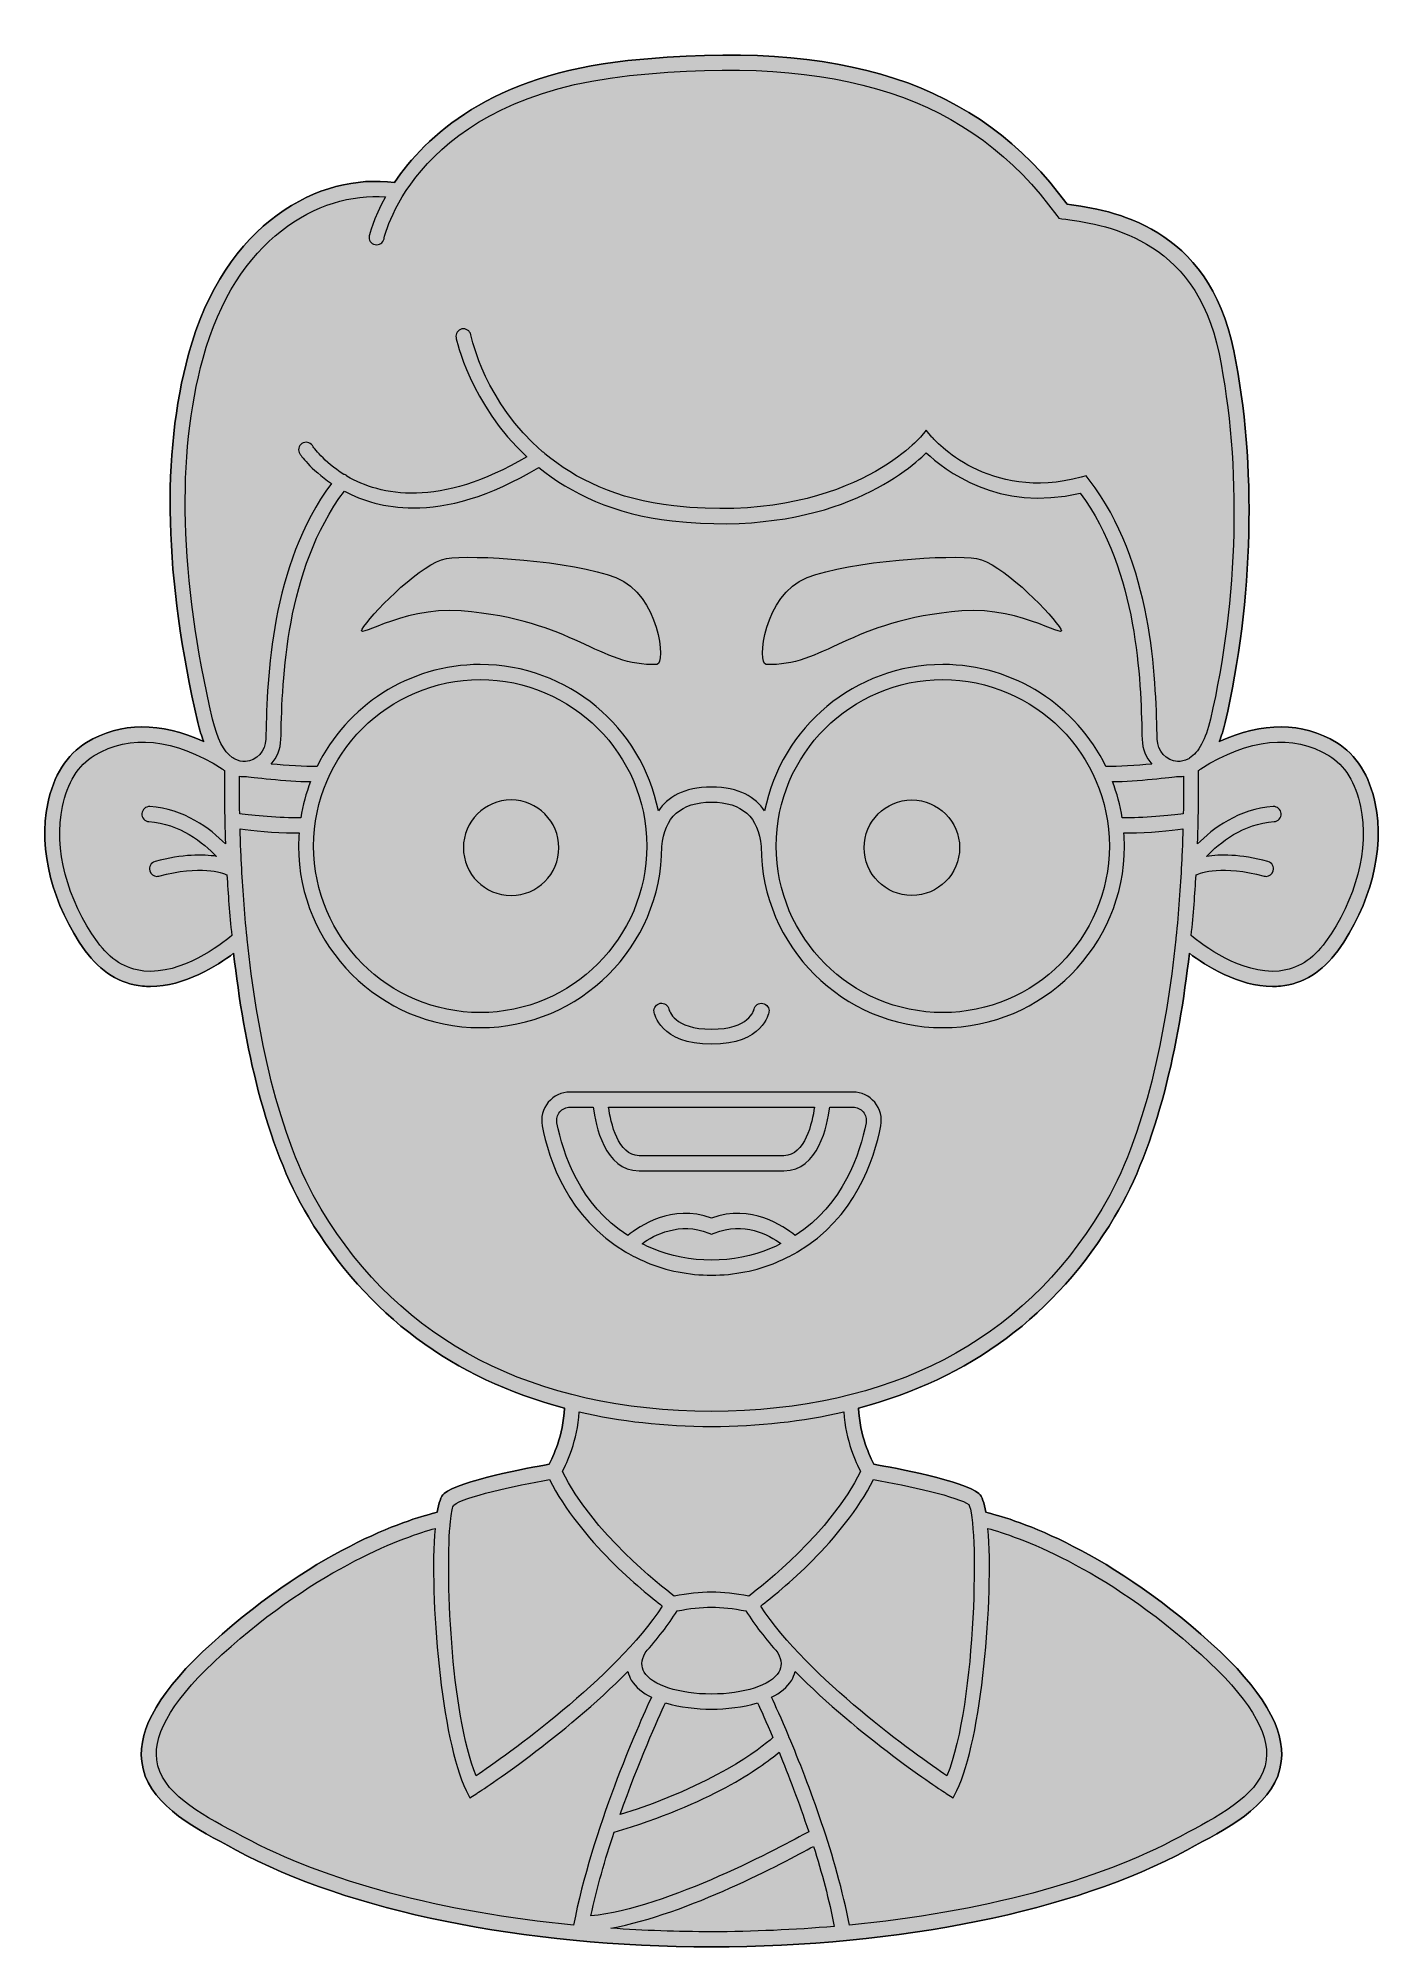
# Model space of a CAD drawing. Header units: inches. Extents: x -1.12 to 1.12, y -1.77 to 1.4.
import ezdxf

# ---------------------------------------------------------------- set-up
doc = ezdxf.new("R2010")
doc.units = ezdxf.units.IN
doc.header["$MEASUREMENT"] = 0
doc.layers.add('Teacher', color=7, linetype='Continuous', lineweight=0)

msp = doc.modelspace()

# ---------------------------------------------------------------- hatches: boundary and pattern name
at = {"layer": 'Teacher', "true_color": 0xf8e0c5, "transparency": 33554687}
h = msp.add_hatch(color=254, dxfattribs=at)
h.dxf.hatch_style = 2
edge = h.paths.add_edge_path()
edge.add_spline(control_points=[(1.1007, 0.1303), (1.0914, 0.1761), (1.0686, 0.212), (1.0365, 0.2314), (0.9798, 0.2657), (0.9133, 0.2661), (0.842, 0.2332), (0.8455, 0.2423), (0.8488, 0.2526), (0.8516, 0.2646), (0.8989, 0.4678), (0.9042, 0.6926), (0.8661, 0.8815), (0.8242, 1.0889), (0.6637, 1.1147), (0.5896, 1.1245), (0.4417, 1.3264), (0.2167, 1.3999), (-0.1387, 1.3627), (-0.3653, 1.3389), (-0.4747, 1.2369), (-0.5258, 1.1604), (-0.6492, 1.1768), (-0.8075, 1.0952), (-0.8672, 0.8756), (-0.9125, 0.7091), (-0.9072, 0.5036), (-0.8516, 0.2646), (-0.8488, 0.2526), (-0.8455, 0.2423), (-0.842, 0.2332), (-0.9133, 0.2661), (-0.9798, 0.2657), (-1.0365, 0.2314), (-1.0686, 0.212), (-1.0914, 0.1761), (-1.1007, 0.1303), (-1.1164, 0.0534), (-1.0932, -0.0379), (-1.0384, -0.1139), (-1.0132, -0.1489), (-0.9813, -0.1686), (-0.9437, -0.1724), (-0.9392, -0.1729), (-0.9347, -0.1731), (-0.9302, -0.1731), (-0.8734, -0.1731), (-0.8197, -0.1388), (-0.7924, -0.1181), (-0.7753, -0.2679), (-0.7401, -0.4362), (-0.6685, -0.5555), (-0.5709, -0.7182), (-0.4285, -0.824), (-0.244, -0.8725), (-0.2459, -0.9184), (-0.2628, -0.9537), (-0.2694, -0.9658), (-0.3043, -0.9719), (-0.4186, -0.9931), (-0.4435, -1.0144), (-0.4484, -1.0186), (-0.4522, -1.0296), (-0.455, -1.0454), (-0.4916, -1.054), (-0.6467, -1.098), (-0.8286, -1.2628), (-0.9135, -1.3397), (-0.9514, -1.4038), (-0.9447, -1.4589), (-0.9365, -1.5261), (-0.8651, -1.5643), (-0.8022, -1.5981), (-0.8022, -1.5981), (-0.7883, -1.6056), (-0.7883, -1.6056), (-0.6009, -1.7072), (-0.3136, -1.7657), (0, -1.7662), (0.3136, -1.7657), (0.6009, -1.7072), (0.7883, -1.6056), (0.7883, -1.6056), (0.8022, -1.5981), (0.8022, -1.5981), (0.8651, -1.5643), (0.9365, -1.5261), (0.9447, -1.4589), (0.9514, -1.4038), (0.9135, -1.3397), (0.8286, -1.2628), (0.6467, -1.098), (0.4916, -1.054), (0.4549, -1.0454), (0.4522, -1.0296), (0.4484, -1.0186), (0.4435, -1.0144), (0.4186, -0.9931), (0.3043, -0.9719), (0.2694, -0.9658), (0.2628, -0.9537), (0.2459, -0.9184), (0.244, -0.8725), (0.4285, -0.824), (0.5709, -0.7182), (0.6685, -0.5555), (0.7401, -0.4362), (0.7753, -0.2679), (0.7924, -0.1181), (0.8196, -0.1388), (0.8734, -0.1731), (0.9302, -0.1731), (0.9347, -0.1731), (0.9392, -0.1729), (0.9437, -0.1724), (0.9813, -0.1686), (1.0132, -0.1489), (1.0384, -0.1139), (1.0932, -0.0379), (1.1164, 0.0534), (1.1007, 0.1303)], knot_values=[0, 0, 0, 0, 1, 1, 1, 2, 2, 2, 3, 3, 3, 4, 4, 4, 5, 5, 5, 6, 6, 6, 7, 7, 7, 8, 8, 8, 9, 9, 9, 10, 10, 10, 11, 11, 11, 12, 12, 12, 13, 13, 13, 14, 14, 14, 15, 15, 15, 16, 16, 16, 17, 17, 17, 18, 18, 18, 19, 19, 19, 20, 20, 20, 21, 21, 21, 22, 22, 22, 23, 23, 23, 24, 24, 24, 25, 25, 25, 26, 26, 26, 27, 27, 27, 28, 28, 28, 29, 29, 29, 30, 30, 30, 31, 31, 31, 32, 32, 32, 33, 33, 33, 34, 34, 34, 35, 35, 35, 36, 36, 36, 37, 37, 37, 38, 38, 38, 39, 39, 39, 40, 40, 40, 40], degree=3, periodic=0)
at = {"layer": 'Teacher', "true_color": 0x333333, "transparency": 33554687}
h = msp.add_hatch(color=250, dxfattribs=at)
h.dxf.hatch_style = 2
edge = h.paths.add_edge_path()
edge.add_spline(control_points=[(0.4395, 0.5367), (0.3992, 0.5437), (0.231, 0.5335), (0.1584, 0.505), (0.0858, 0.4765), (0.076, 0.3618), (0.0905, 0.3611), (0.1851, 0.3562), (0.2278, 0.4348), (0.415, 0.4498), (0.5181, 0.4581), (0.5985, 0.394), (0.5765, 0.424), (0.5545, 0.454), (0.4798, 0.5297), (0.4395, 0.5367)], knot_values=[0, 0, 0, 0, 1, 1, 1, 2, 2, 2, 3, 3, 3, 4, 4, 4, 5, 5, 5, 5], degree=3, periodic=0)
edge = h.paths.add_edge_path()
edge.add_spline(control_points=[(-0.1584, 0.505), (-0.231, 0.5335), (-0.3992, 0.5437), (-0.4395, 0.5367), (-0.4798, 0.5297), (-0.5545, 0.454), (-0.5765, 0.424), (-0.5985, 0.394), (-0.5181, 0.4581), (-0.415, 0.4498), (-0.2278, 0.4348), (-0.1851, 0.3562), (-0.0905, 0.3611), (-0.076, 0.3618), (-0.0858, 0.4765), (-0.1584, 0.505)], knot_values=[0, 0, 0, 0, 1, 1, 1, 2, 2, 2, 3, 3, 3, 4, 4, 4, 5, 5, 5, 5], degree=3, periodic=0)
edge = h.paths.add_edge_path()
edge.add_spline(control_points=[(1.0762, 0.1253), (1.0683, 0.1642), (1.0496, 0.1943), (1.0236, 0.21), (0.9641, 0.246), (0.891, 0.2383), (0.8116, 0.1881), (0.8103, 0.187), (0.809, 0.1861), (0.8076, 0.1852), (0.808, 0.1565), (0.8078, 0.1143), (0.8059, 0.0633), (0.831, 0.0886), (0.8743, 0.1217), (0.9313, 0.1253), (0.9382, 0.1256), (0.9441, 0.1205), (0.9445, 0.1136), (0.945, 0.1067), (0.9397, 0.1008), (0.9328, 0.1003), (0.8817, 0.0971), (0.8425, 0.0652), (0.8208, 0.0426), (0.8428, 0.0462), (0.8763, 0.0466), (0.9227, 0.034), (0.9294, 0.0322), (0.9333, 0.0254), (0.9315, 0.0187), (0.93, 0.0131), (0.925, 0.0095), (0.9195, 0.0095), (0.9184, 0.0095), (0.9173, 0.0096), (0.9162, 0.0099), (0.8472, 0.0286), (0.8115, 0.0157), (0.8035, 0.0121), (0.8016, -0.0195), (0.7991, -0.0534), (0.7955, -0.0886), (0.8132, -0.1034), (0.8785, -0.1538), (0.9413, -0.1475), (0.9714, -0.1445), (0.9973, -0.1282), (1.0181, -0.0993), (1.0689, -0.0289), (1.0906, 0.0551), (1.0762, 0.1253)], knot_values=[0, 0, 0, 0, 1, 1, 1, 2, 2, 2, 3, 3, 3, 4, 4, 4, 5, 5, 5, 6, 6, 6, 7, 7, 7, 8, 8, 8, 9, 9, 9, 10, 10, 10, 11, 11, 11, 12, 12, 12, 13, 13, 13, 14, 14, 14, 15, 15, 15, 16, 16, 16, 17, 17, 17, 17], degree=3, periodic=0)
edge = h.paths.add_edge_path()
edge.add_spline(control_points=[(0.7928, 0.2057), (0.8077, 0.215), (0.8194, 0.2364), (0.8273, 0.2703), (0.8738, 0.4701), (0.879, 0.6911), (0.8416, 0.8765), (0.8022, 1.0716), (0.6472, 1.0918), (0.581, 1.1004), (0.581, 1.1004), (0.5757, 1.1011), (0.5757, 1.1011), (0.5757, 1.1011), (0.5725, 1.1055), (0.5725, 1.1055), (0.4305, 1.3026), (0.212, 1.3743), (-0.1361, 1.3378), (-0.4882, 1.3009), (-0.541, 1.0765), (-0.543, 1.067), (-0.5445, 1.0603), (-0.5511, 1.056), (-0.5579, 1.0574), (-0.5646, 1.0589), (-0.5689, 1.0655), (-0.5675, 1.0722), (-0.5673, 1.0731), (-0.5611, 1.0997), (-0.5404, 1.1366), (-0.6516, 1.1453), (-0.7892, 1.0673), (-0.8431, 0.869), (-0.8873, 0.7066), (-0.8819, 0.5052), (-0.8273, 0.2703), (-0.8197, 0.2378), (-0.809, 0.2166), (-0.7947, 0.2069), (-0.793, 0.2058), (-0.7914, 0.2048), (-0.7897, 0.2037), (-0.7845, 0.2011), (-0.7788, 0.1999), (-0.7728, 0.2002), (-0.7544, 0.201), (-0.7395, 0.2173), (-0.739, 0.2372), (-0.739, 0.2372), (-0.7388, 0.245), (-0.7388, 0.245), (-0.7366, 0.3367), (-0.7316, 0.5249), (-0.6303, 0.6614), (-0.6649, 0.6847), (-0.6821, 0.7095), (-0.6826, 0.7102), (-0.6864, 0.716), (-0.6848, 0.7237), (-0.6791, 0.7275), (-0.6733, 0.7314), (-0.6656, 0.7298), (-0.6618, 0.7241), (-0.66, 0.7214), (-0.6431, 0.6972), (-0.6095, 0.6763), (-0.6079, 0.6758), (-0.6063, 0.6751), (-0.605, 0.674), (-0.6047, 0.6738), (-0.6046, 0.6735), (-0.6044, 0.6733), (-0.549, 0.641), (-0.4519, 0.6199), (-0.3063, 0.7053), (-0.3999, 0.7928), (-0.4233, 0.9012), (-0.4236, 0.9029), (-0.425, 0.9097), (-0.4206, 0.9162), (-0.4139, 0.9176), (-0.4071, 0.919), (-0.4005, 0.9146), (-0.3991, 0.9079), (-0.3977, 0.9011), (-0.3747, 0.795), (-0.28, 0.7138), (-0.2785, 0.713), (-0.2772, 0.7119), (-0.2761, 0.7105), (-0.2263, 0.669), (-0.1574, 0.6345), (-0.0623, 0.624), (0.2227, 0.5928), (0.3452, 0.7368), (0.3464, 0.7383), (0.3464, 0.7383), (0.3559, 0.7499), (0.3559, 0.7499), (0.3559, 0.7499), (0.3656, 0.7383), (0.3656, 0.7383), (0.3693, 0.7339), (0.4587, 0.63), (0.6132, 0.6716), (0.6132, 0.6716), (0.6212, 0.6738), (0.6212, 0.6738), (0.6212, 0.6738), (0.6263, 0.6672), (0.6263, 0.6672), (0.7318, 0.5303), (0.7365, 0.3376), (0.7388, 0.245), (0.7388, 0.245), (0.739, 0.2372), (0.739, 0.2372), (0.7395, 0.2173), (0.7544, 0.201), (0.7728, 0.2002), (0.7789, 0.1999), (0.7846, 0.2012), (0.7898, 0.2038), (0.7908, 0.2045), (0.7918, 0.205), (0.7928, 0.2057)], knot_values=[0, 0, 0, 0, 1, 1, 1, 2, 2, 2, 3, 3, 3, 4, 4, 4, 5, 5, 5, 6, 6, 6, 7, 7, 7, 8, 8, 8, 9, 9, 9, 10, 10, 10, 11, 11, 11, 12, 12, 12, 13, 13, 13, 14, 14, 14, 15, 15, 15, 16, 16, 16, 17, 17, 17, 18, 18, 18, 19, 19, 19, 20, 20, 20, 21, 21, 21, 22, 22, 22, 23, 23, 23, 24, 24, 24, 25, 25, 25, 26, 26, 26, 27, 27, 27, 28, 28, 28, 29, 29, 29, 30, 30, 30, 31, 31, 31, 32, 32, 32, 33, 33, 33, 34, 34, 34, 35, 35, 35, 36, 36, 36, 37, 37, 37, 38, 38, 38, 39, 39, 39, 40, 40, 40, 41, 41, 41, 42, 42, 42, 42], degree=3, periodic=0)
edge = h.paths.add_edge_path()
edge.add_spline(control_points=[(0.7827, 0.1757), (0.78, 0.1753), (0.7773, 0.1751), (0.7747, 0.1751), (0.7741, 0.1751), (0.7735, 0.1751), (0.7729, 0.1752), (0.7651, 0.1742), (0.7047, 0.1671), (0.665, 0.1667), (0.6723, 0.1476), (0.6777, 0.1276), (0.681, 0.1068), (0.7151, 0.1055), (0.7614, 0.1106), (0.7823, 0.1133), (0.7828, 0.1375), (0.7828, 0.1586), (0.7827, 0.1757)], knot_values=[0, 0, 0, 0, 1, 1, 1, 2, 2, 2, 3, 3, 3, 4, 4, 4, 5, 5, 5, 6, 6, 6, 6], degree=3, periodic=0)
edge = h.paths.add_edge_path()
edge.add_spline(control_points=[(0.7817, 0.0881), (0.7615, 0.0856), (0.7246, 0.0816), (0.6927, 0.0816), (0.6897, 0.0816), (0.6867, 0.0817), (0.6838, 0.0818), (0.6843, 0.0745), (0.6847, 0.0672), (0.6847, 0.0598), (0.6847, -0.1063), (0.5496, -0.2414), (0.3835, -0.2414), (0.2177, -0.2414), (0.0829, -0.1068), (0.0823, 0.0588), (0.0782, 0.1078), (0.0505, 0.1327), (0, 0.1327), (-0.0505, 0.1327), (-0.0782, 0.1078), (-0.0823, 0.0588), (-0.0829, -0.1068), (-0.2177, -0.2414), (-0.3835, -0.2414), (-0.5496, -0.2414), (-0.6847, -0.1063), (-0.6847, 0.0598), (-0.6847, 0.0672), (-0.6843, 0.0745), (-0.6838, 0.0818), (-0.6867, 0.0817), (-0.6897, 0.0816), (-0.6927, 0.0816), (-0.7246, 0.0816), (-0.7615, 0.0856), (-0.7817, 0.0881), (-0.7812, 0.0699), (-0.7794, 0.0297), (-0.7794, 0.0297), (-0.7775, -0.008), (-0.7745, -0.0493), (-0.7701, -0.0924), (-0.77, -0.0931), (-0.7698, -0.0938), (-0.7699, -0.0945), (-0.7541, -0.2465), (-0.7199, -0.4212), (-0.6471, -0.5426), (-0.5148, -0.7631), (-0.2971, -0.876), (0.0001, -0.8783), (0.2971, -0.876), (0.5148, -0.7631), (0.6471, -0.5426), (0.7199, -0.4212), (0.7541, -0.2465), (0.7699, -0.0945), (0.7698, -0.0938), (0.77, -0.0931), (0.7701, -0.0924), (0.7745, -0.0493), (0.7775, -0.008), (0.7794, 0.0297), (0.7794, 0.0297), (0.7812, 0.0699), (0.7817, 0.0881)], knot_values=[0, 0, 0, 0, 1, 1, 1, 2, 2, 2, 3, 3, 3, 4, 4, 4, 5, 5, 5, 6, 6, 6, 7, 7, 7, 8, 8, 8, 9, 9, 9, 10, 10, 10, 11, 11, 11, 12, 12, 12, 13, 13, 13, 14, 14, 14, 15, 15, 15, 16, 16, 16, 17, 17, 17, 18, 18, 18, 19, 19, 19, 20, 20, 20, 21, 21, 21, 22, 22, 22, 22], degree=3, periodic=0)
edge = h.paths.add_edge_path()
edge.add_spline(control_points=[(0.2193, -0.8788), (0.1516, -0.8944), (0.0786, -0.9027), (0.0001, -0.9033), (-0.0785, -0.9027), (-0.1516, -0.8944), (-0.2193, -0.8788), (-0.2224, -0.9271), (-0.2396, -0.9635), (-0.2473, -0.9776), (-0.1969, -1.0793), (-0.0848, -1.1671), (-0.0618, -1.1845), (-0.0161, -1.1755), (0.0161, -1.1755), (0.0618, -1.1845), (0.0848, -1.1671), (0.1969, -1.0792), (0.2473, -0.9776), (0.2396, -0.9635), (0.2224, -0.9271), (0.2193, -0.8788)], knot_values=[0, 0, 0, 0, 1, 1, 1, 2, 2, 2, 3, 3, 3, 4, 4, 4, 5, 5, 5, 6, 6, 6, 7, 7, 7, 7], degree=3, periodic=0)
edge = h.paths.add_edge_path()
edge.add_spline(control_points=[(0.2686, -0.991), (0.2177, -1.0919), (0.1136, -1.1764), (0.0816, -1.2009), (0.1593, -1.3208), (0.3417, -1.4493), (0.3904, -1.4825), (0.4402, -1.3602), (0.4431, -1.0564), (0.4265, -1.0327), (0.4116, -1.02), (0.3254, -1.0011), (0.2686, -0.991)], knot_values=[0, 0, 0, 0, 1, 1, 1, 2, 2, 2, 3, 3, 3, 4, 4, 4, 4], degree=3, periodic=0)
edge = h.paths.add_edge_path()
edge.add_spline(control_points=[(0.407, -1.5066), (0.407, -1.5066), (0.4008, -1.5192), (0.4008, -1.5192), (0.4008, -1.5192), (0.389, -1.5116), (0.389, -1.5116), (0.3814, -1.5066), (0.2434, -1.4163), (0.1388, -1.3094), (0.1374, -1.3149), (0.1353, -1.3197), (0.133, -1.3236), (0.1258, -1.3356), (0.1139, -1.345), (0.0996, -1.3521), (0.1055, -1.365), (0.1158, -1.3876), (0.1282, -1.4171), (0.1283, -1.4174), (0.1284, -1.4176), (0.1285, -1.4179), (0.1608, -1.4948), (0.2072, -1.6172), (0.2286, -1.7301), (0.4463, -1.709), (0.639, -1.6581), (0.7763, -1.5836), (0.7763, -1.5836), (0.7904, -1.5761), (0.7904, -1.5761), (0.848, -1.5452), (0.9132, -1.5102), (0.9199, -1.4559), (0.9255, -1.4101), (0.8891, -1.3513), (0.8119, -1.2813), (0.6486, -1.1334), (0.505, -1.0849), (0.4584, -1.0722), (0.4683, -1.1846), (0.4479, -1.4239), (0.407, -1.5066)], knot_values=[0, 0, 0, 0, 1, 1, 1, 2, 2, 2, 3, 3, 3, 4, 4, 4, 5, 5, 5, 6, 6, 6, 7, 7, 7, 8, 8, 8, 9, 9, 9, 10, 10, 10, 11, 11, 11, 12, 12, 12, 13, 13, 13, 14, 14, 14, 14], degree=3, periodic=0)
edge = h.paths.add_edge_path()
edge.add_spline(control_points=[(0.2035, -1.7323), (0.1951, -1.6883), (0.1828, -1.643), (0.1691, -1.5995), (0.1214, -1.626), (-0.0398, -1.7119), (-0.1667, -1.7353), (-0.1123, -1.7391), (-0.0566, -1.7411), (0, -1.7412), (0.0695, -1.7411), (0.1375, -1.7379), (0.2035, -1.7323)], knot_values=[0, 0, 0, 0, 1, 1, 1, 2, 2, 2, 3, 3, 3, 4, 4, 4, 4], degree=3, periodic=0)
edge = h.paths.add_edge_path()
edge.add_spline(control_points=[(-0.2, -1.7149), (-0.0724, -1.702), (0.1184, -1.5991), (0.1612, -1.5752), (0.1449, -1.5262), (0.1273, -1.4806), (0.1121, -1.4435), (0.0815, -1.469), (-0.0022, -1.5289), (-0.1615, -1.5761), (-0.1764, -1.6209), (-0.1901, -1.6684), (-0.2, -1.7149)], knot_values=[0, 0, 0, 0, 1, 1, 1, 2, 2, 2, 3, 3, 3, 4, 4, 4, 4], degree=3, periodic=0)
edge = h.paths.add_edge_path()
edge.add_spline(control_points=[(-0.2286, -1.7301), (-0.1989, -1.5734), (-0.121, -1.3983), (-0.0996, -1.3521), (-0.1139, -1.345), (-0.1258, -1.3356), (-0.133, -1.3236), (-0.1353, -1.3197), (-0.1374, -1.3149), (-0.1388, -1.3094), (-0.2434, -1.4163), (-0.3814, -1.5066), (-0.389, -1.5116), (-0.389, -1.5116), (-0.4008, -1.5192), (-0.4008, -1.5192), (-0.4008, -1.5192), (-0.407, -1.5066), (-0.407, -1.5066), (-0.4479, -1.4239), (-0.4683, -1.1846), (-0.4584, -1.0722), (-0.505, -1.0849), (-0.6486, -1.1334), (-0.8119, -1.2813), (-0.8891, -1.3513), (-0.9255, -1.4101), (-0.9199, -1.4559), (-0.9132, -1.5102), (-0.848, -1.5452), (-0.7904, -1.5761), (-0.7904, -1.5761), (-0.7763, -1.5836), (-0.7763, -1.5836), (-0.639, -1.6581), (-0.4463, -1.709), (-0.2286, -1.7301)], knot_values=[0, 0, 0, 0, 1, 1, 1, 2, 2, 2, 3, 3, 3, 4, 4, 4, 5, 5, 5, 6, 6, 6, 7, 7, 7, 8, 8, 8, 9, 9, 9, 10, 10, 10, 11, 11, 11, 12, 12, 12, 12], degree=3, periodic=0)
edge = h.paths.add_edge_path()
edge.add_spline(control_points=[(0, -1.3719), (-0.0248, -1.3719), (-0.0523, -1.3688), (-0.0763, -1.3614), (-0.0883, -1.3872), (-0.1209, -1.4597), (-0.1515, -1.5469), (0.0039, -1.4981), (0.0813, -1.4373), (0.1019, -1.4192), (0.0907, -1.3928), (0.0816, -1.3726), (0.0763, -1.3614), (0.0523, -1.3688), (0.0248, -1.3719), (0, -1.3719)], knot_values=[0, 0, 0, 0, 1, 1, 1, 2, 2, 2, 3, 3, 3, 4, 4, 4, 5, 5, 5, 5], degree=3, periodic=0)
edge = h.paths.add_edge_path()
edge.add_spline(control_points=[(0.1115, -1.3107), (0.117, -1.3016), (0.1165, -1.2911), (0.1102, -1.2786), (0.0898, -1.2556), (0.0717, -1.2322), (0.0572, -1.209), (0.0141, -1.2006), (-0.014, -1.2006), (-0.0572, -1.209), (-0.0717, -1.2322), (-0.0898, -1.2556), (-0.1102, -1.2786), (-0.1165, -1.2911), (-0.117, -1.3016), (-0.1115, -1.3107), (-0.0985, -1.3324), (-0.0537, -1.3469), (0, -1.3469), (0.0537, -1.3469), (0.0985, -1.3324), (0.1115, -1.3107)], knot_values=[0, 0, 0, 0, 1, 1, 1, 2, 2, 2, 3, 3, 3, 4, 4, 4, 5, 5, 5, 6, 6, 6, 7, 7, 7, 7], degree=3, periodic=0)
edge = h.paths.add_edge_path()
edge.add_spline(control_points=[(-0.3904, -1.4825), (-0.3417, -1.4493), (-0.1593, -1.3208), (-0.0816, -1.2009), (-0.1136, -1.1764), (-0.2177, -1.0919), (-0.2686, -0.991), (-0.3254, -1.0011), (-0.4117, -1.02), (-0.4272, -1.0334), (-0.4293, -1.0363), (-0.431, -1.044), (-0.4324, -1.0554), (-0.4323, -1.0568), (-0.4324, -1.0583), (-0.4328, -1.0596), (-0.4413, -1.1404), (-0.433, -1.3778), (-0.3904, -1.4825)], knot_values=[0, 0, 0, 0, 1, 1, 1, 2, 2, 2, 3, 3, 3, 4, 4, 4, 5, 5, 5, 6, 6, 6, 6], degree=3, periodic=0)
edge = h.paths.add_edge_path()
edge.add_spline(control_points=[(-0.3835, 0.3359), (-0.5358, 0.3359), (-0.6597, 0.212), (-0.6597, 0.0598), (-0.6597, -0.0925), (-0.5358, -0.2164), (-0.3835, -0.2164), (-0.2312, -0.2164), (-0.1073, -0.0925), (-0.1073, 0.0598), (-0.1073, 0.212), (-0.2312, 0.3359), (-0.3835, 0.3359)], knot_values=[0, 0, 0, 0, 1, 1, 1, 2, 2, 2, 3, 3, 3, 4, 4, 4, 4], degree=3, periodic=0)
edge = h.paths.add_edge_path()
edge.add_spline(control_points=[(0.3835, 0.3359), (0.2312, 0.3359), (0.1073, 0.212), (0.1073, 0.0598), (0.1073, -0.0925), (0.2312, -0.2164), (0.3835, -0.2164), (0.5358, -0.2164), (0.6597, -0.0925), (0.6597, 0.0598), (0.6597, 0.212), (0.5358, 0.3359), (0.3835, 0.3359)], knot_values=[0, 0, 0, 0, 1, 1, 1, 2, 2, 2, 3, 3, 3, 4, 4, 4, 4], degree=3, periodic=0)
edge = h.paths.add_edge_path()
edge.add_spline(control_points=[(0.73, 0.1958), (0.7205, 0.2066), (0.7144, 0.2209), (0.714, 0.2366), (0.714, 0.2366), (0.7138, 0.2444), (0.7138, 0.2444), (0.7117, 0.3329), (0.7071, 0.5154), (0.6114, 0.6454), (0.4758, 0.6126), (0.3849, 0.6847), (0.3562, 0.7122), (0.3215, 0.6778), (0.1916, 0.571), (-0.065, 0.5992), (-0.1621, 0.6098), (-0.2337, 0.6451), (-0.2864, 0.6879), (-0.369, 0.6381), (-0.4382, 0.6207), (-0.4943, 0.6207), (-0.5416, 0.6207), (-0.5796, 0.633), (-0.6088, 0.6484), (-0.7068, 0.5182), (-0.7116, 0.3339), (-0.7138, 0.2444), (-0.7138, 0.2444), (-0.714, 0.2366), (-0.714, 0.2366), (-0.7144, 0.2209), (-0.7205, 0.2066), (-0.73, 0.1958), (-0.7049, 0.1934), (-0.6738, 0.1911), (-0.6541, 0.1918), (-0.6051, 0.2918), (-0.5022, 0.3609), (-0.3835, 0.3609), (-0.2375, 0.3609), (-0.1154, 0.2564), (-0.0881, 0.1183), (-0.0729, 0.1401), (-0.0464, 0.1577), (0, 0.1577), (0.0464, 0.1577), (0.0729, 0.1401), (0.0881, 0.1183), (0.1154, 0.2564), (0.2375, 0.3609), (0.3835, 0.3609), (0.5022, 0.3609), (0.6051, 0.2918), (0.6541, 0.1918), (0.6738, 0.1911), (0.7049, 0.1934), (0.73, 0.1958)], knot_values=[0, 0, 0, 0, 1, 1, 1, 2, 2, 2, 3, 3, 3, 4, 4, 4, 5, 5, 5, 6, 6, 6, 7, 7, 7, 8, 8, 8, 9, 9, 9, 10, 10, 10, 11, 11, 11, 12, 12, 12, 13, 13, 13, 14, 14, 14, 15, 15, 15, 16, 16, 16, 17, 17, 17, 18, 18, 18, 19, 19, 19, 19], degree=3, periodic=0)
edge = h.paths.add_edge_path()
edge.add_spline(control_points=[(-0.7823, 0.1133), (-0.7614, 0.1107), (-0.7152, 0.1055), (-0.681, 0.1068), (-0.6777, 0.1276), (-0.6723, 0.1476), (-0.665, 0.1667), (-0.7047, 0.1671), (-0.7651, 0.1742), (-0.7729, 0.1752), (-0.7735, 0.1751), (-0.7741, 0.1751), (-0.7747, 0.1751), (-0.7773, 0.1751), (-0.78, 0.1753), (-0.7827, 0.1757), (-0.7828, 0.1586), (-0.7828, 0.1375), (-0.7823, 0.1133)], knot_values=[0, 0, 0, 0, 1, 1, 1, 2, 2, 2, 3, 3, 3, 4, 4, 4, 5, 5, 5, 6, 6, 6, 6], degree=3, periodic=0)
edge = h.paths.add_edge_path()
edge.add_spline(control_points=[(-0.7955, -0.0886), (-0.7991, -0.0534), (-0.8016, -0.0195), (-0.8035, 0.0121), (-0.8114, 0.0157), (-0.847, 0.0287), (-0.9162, 0.0099), (-0.9173, 0.0096), (-0.9184, 0.0095), (-0.9195, 0.0095), (-0.925, 0.0095), (-0.93, 0.0131), (-0.9315, 0.0187), (-0.9333, 0.0254), (-0.9294, 0.0322), (-0.9227, 0.034), (-0.8764, 0.0466), (-0.8428, 0.0462), (-0.8209, 0.0427), (-0.8426, 0.0652), (-0.8819, 0.0972), (-0.9328, 0.1003), (-0.9397, 0.1008), (-0.945, 0.1067), (-0.9445, 0.1136), (-0.9441, 0.1205), (-0.9379, 0.1256), (-0.9313, 0.1253), (-0.8743, 0.1217), (-0.831, 0.0886), (-0.8059, 0.0633), (-0.8078, 0.1143), (-0.808, 0.1565), (-0.8076, 0.1852), (-0.809, 0.1861), (-0.8103, 0.187), (-0.8116, 0.1881), (-0.891, 0.2383), (-0.9641, 0.246), (-1.0236, 0.21), (-1.0496, 0.1943), (-1.0683, 0.1642), (-1.0762, 0.1253), (-1.0906, 0.0551), (-1.0689, -0.0289), (-1.0181, -0.0993), (-0.9973, -0.1282), (-0.9714, -0.1445), (-0.9413, -0.1475), (-0.8786, -0.1539), (-0.8132, -0.1034), (-0.7955, -0.0886)], knot_values=[0, 0, 0, 0, 1, 1, 1, 2, 2, 2, 3, 3, 3, 4, 4, 4, 5, 5, 5, 6, 6, 6, 7, 7, 7, 8, 8, 8, 9, 9, 9, 10, 10, 10, 11, 11, 11, 12, 12, 12, 13, 13, 13, 14, 14, 14, 15, 15, 15, 16, 16, 16, 17, 17, 17, 17], degree=3, periodic=0)
edge = h.paths.add_edge_path()
edge.add_spline(control_points=[(1.0384, -0.1139), (1.0132, -0.1489), (0.9813, -0.1686), (0.9437, -0.1724), (0.9392, -0.1729), (0.9347, -0.1731), (0.9302, -0.1731), (0.8734, -0.1731), (0.8196, -0.1388), (0.7924, -0.1181), (0.7753, -0.2679), (0.7401, -0.4362), (0.6685, -0.5555), (0.5709, -0.7182), (0.4285, -0.824), (0.244, -0.8725), (0.2459, -0.9184), (0.2628, -0.9537), (0.2694, -0.9658), (0.3043, -0.9719), (0.4186, -0.9931), (0.4435, -1.0144), (0.4484, -1.0186), (0.4522, -1.0296), (0.4549, -1.0454), (0.4916, -1.054), (0.6467, -1.098), (0.8286, -1.2628), (0.9135, -1.3397), (0.9514, -1.4038), (0.9447, -1.4589), (0.9365, -1.5261), (0.8651, -1.5643), (0.8022, -1.5981), (0.8022, -1.5981), (0.7883, -1.6056), (0.7883, -1.6056), (0.6009, -1.7072), (0.3136, -1.7657), (0, -1.7662), (-0.3136, -1.7657), (-0.6009, -1.7072), (-0.7883, -1.6056), (-0.7883, -1.6056), (-0.8022, -1.5981), (-0.8022, -1.5981), (-0.8651, -1.5643), (-0.9365, -1.5261), (-0.9447, -1.4589), (-0.9514, -1.4038), (-0.9135, -1.3397), (-0.8286, -1.2628), (-0.6467, -1.098), (-0.4916, -1.054), (-0.455, -1.0454), (-0.4522, -1.0296), (-0.4484, -1.0186), (-0.4435, -1.0144), (-0.4186, -0.9931), (-0.3043, -0.9719), (-0.2694, -0.9658), (-0.2628, -0.9537), (-0.2459, -0.9184), (-0.244, -0.8725), (-0.4285, -0.824), (-0.5709, -0.7182), (-0.6685, -0.5555), (-0.7401, -0.4362), (-0.7753, -0.2679), (-0.7924, -0.1181), (-0.8197, -0.1388), (-0.8734, -0.1731), (-0.9302, -0.1731), (-0.9347, -0.1731), (-0.9392, -0.1729), (-0.9437, -0.1724), (-0.9813, -0.1686), (-1.0132, -0.1489), (-1.0384, -0.1139), (-1.0932, -0.0379), (-1.1164, 0.0534), (-1.1007, 0.1303), (-1.0914, 0.1761), (-1.0686, 0.212), (-1.0365, 0.2314), (-0.9798, 0.2657), (-0.9133, 0.2661), (-0.842, 0.2332), (-0.8455, 0.2423), (-0.8488, 0.2526), (-0.8516, 0.2646), (-0.9072, 0.5036), (-0.9125, 0.7091), (-0.8672, 0.8756), (-0.8075, 1.0952), (-0.6492, 1.1768), (-0.5258, 1.1604), (-0.4747, 1.2369), (-0.3653, 1.3389), (-0.1387, 1.3627), (0.2167, 1.3999), (0.4417, 1.3264), (0.5896, 1.1245), (0.6637, 1.1147), (0.8242, 1.0889), (0.8661, 0.8815), (0.9042, 0.6926), (0.8989, 0.4678), (0.8516, 0.2646), (0.8488, 0.2526), (0.8455, 0.2423), (0.842, 0.2332), (0.9133, 0.2661), (0.9798, 0.2657), (1.0365, 0.2314), (1.0686, 0.212), (1.0914, 0.1761), (1.1007, 0.1303), (1.1164, 0.0534), (1.0932, -0.0379), (1.0384, -0.1139)], knot_values=[0, 0, 0, 0, 1, 1, 1, 2, 2, 2, 3, 3, 3, 4, 4, 4, 5, 5, 5, 6, 6, 6, 7, 7, 7, 8, 8, 8, 9, 9, 9, 10, 10, 10, 11, 11, 11, 12, 12, 12, 13, 13, 13, 14, 14, 14, 15, 15, 15, 16, 16, 16, 17, 17, 17, 18, 18, 18, 19, 19, 19, 20, 20, 20, 21, 21, 21, 22, 22, 22, 23, 23, 23, 24, 24, 24, 25, 25, 25, 26, 26, 26, 27, 27, 27, 28, 28, 28, 29, 29, 29, 30, 30, 30, 31, 31, 31, 32, 32, 32, 33, 33, 33, 34, 34, 34, 35, 35, 35, 36, 36, 36, 37, 37, 37, 38, 38, 38, 39, 39, 39, 40, 40, 40, 40], degree=3, periodic=0)
edge = h.paths.add_edge_path()
edge.add_spline(control_points=[(0.2515, -0.3812), (0.2473, -0.3762), (0.2412, -0.3733), (0.2346, -0.3733), (0.2346, -0.3733), (0.1961, -0.3733), (0.1961, -0.3733), (0.1923, -0.4031), (0.1773, -0.4788), (0.12, -0.4788), (0.12, -0.4788), (-0.12, -0.4788), (-0.12, -0.4788), (-0.1773, -0.4788), (-0.1923, -0.4031), (-0.1961, -0.3733), (-0.1961, -0.3733), (-0.2346, -0.3733), (-0.2346, -0.3733), (-0.2412, -0.3733), (-0.2473, -0.3762), (-0.2515, -0.3812), (-0.2557, -0.3863), (-0.2574, -0.393), (-0.2562, -0.3995), (-0.2467, -0.4497), (-0.219, -0.5345), (-0.1387, -0.5864), (-0.1195, -0.5703), (-0.066, -0.5335), (0, -0.5572), (0.066, -0.5335), (0.1195, -0.5703), (0.1388, -0.5864), (0.219, -0.5345), (0.2467, -0.4497), (0.2562, -0.3995), (0.2574, -0.393), (0.2557, -0.3863), (0.2515, -0.3812)], knot_values=[0, 0, 0, 0, 1, 1, 1, 2, 2, 2, 3, 3, 3, 4, 4, 4, 5, 5, 5, 6, 6, 6, 7, 7, 7, 8, 8, 8, 9, 9, 9, 10, 10, 10, 11, 11, 11, 12, 12, 12, 13, 13, 13, 13], degree=3, periodic=0)
edge = h.paths.add_edge_path()
edge.add_spline(control_points=[(0.1152, -0.5997), (0.095, -0.5849), (0.0536, -0.5627), (0.0046, -0.5821), (0.0046, -0.5821), (0, -0.584), (0, -0.584), (0, -0.584), (-0.0046, -0.5821), (-0.0046, -0.5821), (-0.0531, -0.5629), (-0.0948, -0.5851), (-0.1151, -0.5998), (-0.1099, -0.6024), (-0.1046, -0.605), (-0.0989, -0.6074), (-0.0363, -0.6335), (0.0363, -0.6335), (0.0989, -0.6074), (0.1046, -0.605), (0.11, -0.6024), (0.1152, -0.5997)], knot_values=[0, 0, 0, 0, 1, 1, 1, 2, 2, 2, 3, 3, 3, 4, 4, 4, 5, 5, 5, 6, 6, 6, 7, 7, 7, 7], degree=3, periodic=0)
edge = h.paths.add_edge_path()
edge.add_spline(control_points=[(-0.1707, -0.3733), (-0.167, -0.3991), (-0.155, -0.4538), (-0.12, -0.4538), (-0.12, -0.4538), (0.12, -0.4538), (0.12, -0.4538), (0.155, -0.4538), (0.167, -0.3991), (0.1707, -0.3733), (0.1707, -0.3733), (-0.1707, -0.3733), (-0.1707, -0.3733)], knot_values=[0, 0, 0, 0, 1, 1, 1, 2, 2, 2, 3, 3, 3, 4, 4, 4, 4], degree=3, periodic=0)
edge = h.paths.add_edge_path()
edge.add_spline(control_points=[(0.2707, -0.3653), (0.2797, -0.3761), (0.2834, -0.3903), (0.2807, -0.4042), (0.2701, -0.4605), (0.238, -0.5572), (0.1427, -0.6131), (0.1424, -0.6133), (0.1422, -0.6135), (0.1419, -0.6136), (0.1315, -0.6197), (0.1205, -0.6254), (0.1085, -0.6304), (0.0742, -0.6448), (0.0376, -0.652), (0, -0.652), (-0.0376, -0.652), (-0.0742, -0.6448), (-0.1085, -0.6304), (-0.1205, -0.6254), (-0.1314, -0.6197), (-0.1418, -0.6137), (-0.1421, -0.6136), (-0.1423, -0.6134), (-0.1426, -0.6132), (-0.2379, -0.5573), (-0.2701, -0.4605), (-0.2807, -0.4042), (-0.2834, -0.3903), (-0.2797, -0.3761), (-0.2707, -0.3653), (-0.2618, -0.3545), (-0.2486, -0.3483), (-0.2346, -0.3483), (-0.2346, -0.3483), (0.2346, -0.3483), (0.2346, -0.3483), (0.2486, -0.3483), (0.2618, -0.3545), (0.2707, -0.3653)], knot_values=[0, 0, 0, 0, 1, 1, 1, 2, 2, 2, 3, 3, 3, 4, 4, 4, 5, 5, 5, 6, 6, 6, 7, 7, 7, 8, 8, 8, 9, 9, 9, 10, 10, 10, 11, 11, 11, 12, 12, 12, 13, 13, 13, 13], degree=3, periodic=0)
edge = h.paths.add_edge_path()
edge.add_spline(control_points=[(0, -0.269), (0.085, -0.269), (0.0948, -0.2176), (0.0952, -0.2154), (0.0963, -0.2087), (0.0918, -0.2025), (0.0852, -0.2012), (0.0785, -0.1999), (0.072, -0.2043), (0.0706, -0.211), (0.0703, -0.2123), (0.0628, -0.244), (0, -0.244), (-0.0624, -0.244), (-0.0702, -0.2128), (-0.0705, -0.211), (-0.0718, -0.2043), (-0.0782, -0.1998), (-0.0849, -0.201), (-0.0917, -0.2022), (-0.0963, -0.2086), (-0.0952, -0.2154), (-0.0948, -0.2176), (-0.085, -0.269), (0, -0.269)], knot_values=[0, 0, 0, 0, 1, 1, 1, 2, 2, 2, 3, 3, 3, 4, 4, 4, 5, 5, 5, 6, 6, 6, 7, 7, 7, 8, 8, 8, 8], degree=3, periodic=0)
edge = h.paths.add_edge_path()
edge.add_spline(control_points=[(0.3322, 0.1362), (0.2885, 0.1362), (0.2531, 0.1008), (0.2531, 0.0571), (0.2531, 0.0133), (0.2885, -0.0221), (0.3322, -0.0221), (0.3759, -0.0221), (0.4114, 0.0133), (0.4114, 0.0571), (0.4114, 0.1008), (0.3759, 0.1362), (0.3322, 0.1362)], knot_values=[0, 0, 0, 0, 1, 1, 1, 2, 2, 2, 3, 3, 3, 4, 4, 4, 4], degree=3, periodic=0)
edge = h.paths.add_edge_path()
edge.add_spline(control_points=[(-0.2531, 0.0571), (-0.2531, 0.0133), (-0.2885, -0.0221), (-0.3322, -0.0221), (-0.3759, -0.0221), (-0.4114, 0.0133), (-0.4114, 0.0571), (-0.4114, 0.1008), (-0.3759, 0.1362), (-0.3322, 0.1362), (-0.2885, 0.1362), (-0.2531, 0.1008), (-0.2531, 0.0571)], knot_values=[0, 0, 0, 0, 1, 1, 1, 2, 2, 2, 3, 3, 3, 4, 4, 4, 4], degree=3, periodic=0)

# ---------------------------------------------------------------- linework, layer by layer
at = {"layer": 'Teacher'}
for points, knots in [([(1.1007, 0.1303), (1.0914, 0.1761), (1.0686, 0.212), (1.0365, 0.2314), (0.9798, 0.2657), (0.9133, 0.2661), (0.842, 0.2332), (0.8455, 0.2423), (0.8488, 0.2526), (0.8516, 0.2646), (0.8989, 0.4678), (0.9042, 0.6926), (0.8661, 0.8815), (0.8242, 1.0889), (0.6637, 1.1147), (0.5896, 1.1245), (0.4417, 1.3264), (0.2167, 1.3999), (-0.1387, 1.3627), (-0.3653, 1.3389), (-0.4747, 1.2369), (-0.5258, 1.1604), (-0.6492, 1.1768), (-0.8075, 1.0952), (-0.8672, 0.8756), (-0.9125, 0.7091), (-0.9072, 0.5036), (-0.8516, 0.2646), (-0.8488, 0.2526), (-0.8455, 0.2423), (-0.842, 0.2332), (-0.9133, 0.2661), (-0.9798, 0.2657), (-1.0365, 0.2314), (-1.0686, 0.212), (-1.0914, 0.1761), (-1.1007, 0.1303), (-1.1164, 0.0534), (-1.0932, -0.0379), (-1.0384, -0.1139), (-1.0132, -0.1489), (-0.9813, -0.1686), (-0.9437, -0.1724), (-0.9392, -0.1729), (-0.9347, -0.1731), (-0.9302, -0.1731), (-0.8734, -0.1731), (-0.8197, -0.1388), (-0.7924, -0.1181), (-0.7753, -0.2679), (-0.7401, -0.4362), (-0.6685, -0.5555), (-0.5709, -0.7182), (-0.4285, -0.824), (-0.244, -0.8725), (-0.2459, -0.9184), (-0.2628, -0.9537), (-0.2694, -0.9658), (-0.3043, -0.9719), (-0.4186, -0.9931), (-0.4435, -1.0144), (-0.4484, -1.0186), (-0.4522, -1.0296), (-0.455, -1.0454), (-0.4916, -1.054), (-0.6467, -1.098), (-0.8286, -1.2628), (-0.9135, -1.3397), (-0.9514, -1.4038), (-0.9447, -1.4589), (-0.9365, -1.5261), (-0.8651, -1.5643), (-0.8022, -1.5981), (-0.8022, -1.5981), (-0.7883, -1.6056), (-0.7883, -1.6056), (-0.6009, -1.7072), (-0.3136, -1.7657), (0, -1.7662), (0.3136, -1.7657), (0.6009, -1.7072), (0.7883, -1.6056), (0.7883, -1.6056), (0.8022, -1.5981), (0.8022, -1.5981), (0.8651, -1.5643), (0.9365, -1.5261), (0.9447, -1.4589), (0.9514, -1.4038), (0.9135, -1.3397), (0.8286, -1.2628), (0.6467, -1.098), (0.4916, -1.054), (0.4549, -1.0454), (0.4522, -1.0296), (0.4484, -1.0186), (0.4435, -1.0144), (0.4186, -0.9931), (0.3043, -0.9719), (0.2694, -0.9658), (0.2628, -0.9537), (0.2459, -0.9184), (0.244, -0.8725), (0.4285, -0.824), (0.5709, -0.7182), (0.6685, -0.5555), (0.7401, -0.4362), (0.7753, -0.2679), (0.7924, -0.1181), (0.8196, -0.1388), (0.8734, -0.1731), (0.9302, -0.1731), (0.9347, -0.1731), (0.9392, -0.1729), (0.9437, -0.1724), (0.9813, -0.1686), (1.0132, -0.1489), (1.0384, -0.1139), (1.0932, -0.0379), (1.1164, 0.0534), (1.1007, 0.1303)], [0, 0, 0, 0, 1, 1, 1, 2, 2, 2, 3, 3, 3, 4, 4, 4, 5, 5, 5, 6, 6, 6, 7, 7, 7, 8, 8, 8, 9, 9, 9, 10, 10, 10, 11, 11, 11, 12, 12, 12, 13, 13, 13, 14, 14, 14, 15, 15, 15, 16, 16, 16, 17, 17, 17, 18, 18, 18, 19, 19, 19, 20, 20, 20, 21, 21, 21, 22, 22, 22, 23, 23, 23, 24, 24, 24, 25, 25, 25, 26, 26, 26, 27, 27, 27, 28, 28, 28, 29, 29, 29, 30, 30, 30, 31, 31, 31, 32, 32, 32, 33, 33, 33, 34, 34, 34, 35, 35, 35, 36, 36, 36, 37, 37, 37, 38, 38, 38, 39, 39, 39, 40, 40, 40, 40]), ([(1.0384, -0.1139), (1.0132, -0.1489), (0.9813, -0.1686), (0.9437, -0.1724), (0.9392, -0.1729), (0.9347, -0.1731), (0.9302, -0.1731), (0.8734, -0.1731), (0.8196, -0.1388), (0.7924, -0.1181), (0.7753, -0.2679), (0.7401, -0.4362), (0.6685, -0.5555), (0.5709, -0.7182), (0.4285, -0.824), (0.244, -0.8725), (0.2459, -0.9184), (0.2628, -0.9537), (0.2694, -0.9658), (0.3043, -0.9719), (0.4186, -0.9931), (0.4435, -1.0144), (0.4484, -1.0186), (0.4522, -1.0296), (0.4549, -1.0454), (0.4916, -1.054), (0.6467, -1.098), (0.8286, -1.2628), (0.9135, -1.3397), (0.9514, -1.4038), (0.9447, -1.4589), (0.9365, -1.5261), (0.8651, -1.5643), (0.8022, -1.5981), (0.8022, -1.5981), (0.7883, -1.6056), (0.7883, -1.6056), (0.6009, -1.7072), (0.3136, -1.7657), (0, -1.7662), (-0.3136, -1.7657), (-0.6009, -1.7072), (-0.7883, -1.6056), (-0.7883, -1.6056), (-0.8022, -1.5981), (-0.8022, -1.5981), (-0.8651, -1.5643), (-0.9365, -1.5261), (-0.9447, -1.4589), (-0.9514, -1.4038), (-0.9135, -1.3397), (-0.8286, -1.2628), (-0.6467, -1.098), (-0.4916, -1.054), (-0.455, -1.0454), (-0.4522, -1.0296), (-0.4484, -1.0186), (-0.4435, -1.0144), (-0.4186, -0.9931), (-0.3043, -0.9719), (-0.2694, -0.9658), (-0.2628, -0.9537), (-0.2459, -0.9184), (-0.244, -0.8725), (-0.4285, -0.824), (-0.5709, -0.7182), (-0.6685, -0.5555), (-0.7401, -0.4362), (-0.7753, -0.2679), (-0.7924, -0.1181), (-0.8197, -0.1388), (-0.8734, -0.1731), (-0.9302, -0.1731), (-0.9347, -0.1731), (-0.9392, -0.1729), (-0.9437, -0.1724), (-0.9813, -0.1686), (-1.0132, -0.1489), (-1.0384, -0.1139), (-1.0932, -0.0379), (-1.1164, 0.0534), (-1.1007, 0.1303), (-1.0914, 0.1761), (-1.0686, 0.212), (-1.0365, 0.2314), (-0.9798, 0.2657), (-0.9133, 0.2661), (-0.842, 0.2332), (-0.8455, 0.2423), (-0.8488, 0.2526), (-0.8516, 0.2646), (-0.9072, 0.5036), (-0.9125, 0.7091), (-0.8672, 0.8756), (-0.8075, 1.0952), (-0.6492, 1.1768), (-0.5258, 1.1604), (-0.4747, 1.2369), (-0.3653, 1.3389), (-0.1387, 1.3627), (0.2167, 1.3999), (0.4417, 1.3264), (0.5896, 1.1245), (0.6637, 1.1147), (0.8242, 1.0889), (0.8661, 0.8815), (0.9042, 0.6926), (0.8989, 0.4678), (0.8516, 0.2646), (0.8488, 0.2526), (0.8455, 0.2423), (0.842, 0.2332), (0.9133, 0.2661), (0.9798, 0.2657), (1.0365, 0.2314), (1.0686, 0.212), (1.0914, 0.1761), (1.1007, 0.1303), (1.1164, 0.0534), (1.0932, -0.0379), (1.0384, -0.1139)], [0, 0, 0, 0, 1, 1, 1, 2, 2, 2, 3, 3, 3, 4, 4, 4, 5, 5, 5, 6, 6, 6, 7, 7, 7, 8, 8, 8, 9, 9, 9, 10, 10, 10, 11, 11, 11, 12, 12, 12, 13, 13, 13, 14, 14, 14, 15, 15, 15, 16, 16, 16, 17, 17, 17, 18, 18, 18, 19, 19, 19, 20, 20, 20, 21, 21, 21, 22, 22, 22, 23, 23, 23, 24, 24, 24, 25, 25, 25, 26, 26, 26, 27, 27, 27, 28, 28, 28, 29, 29, 29, 30, 30, 30, 31, 31, 31, 32, 32, 32, 33, 33, 33, 34, 34, 34, 35, 35, 35, 36, 36, 36, 37, 37, 37, 38, 38, 38, 39, 39, 39, 40, 40, 40, 40]), ([(0.7928, 0.2057), (0.8077, 0.215), (0.8194, 0.2364), (0.8273, 0.2703), (0.8738, 0.4701), (0.879, 0.6911), (0.8416, 0.8765), (0.8022, 1.0716), (0.6472, 1.0918), (0.581, 1.1004), (0.581, 1.1004), (0.5757, 1.1011), (0.5757, 1.1011), (0.5757, 1.1011), (0.5725, 1.1055), (0.5725, 1.1055), (0.4305, 1.3026), (0.212, 1.3743), (-0.1361, 1.3378), (-0.4882, 1.3009), (-0.541, 1.0765), (-0.543, 1.067), (-0.5445, 1.0603), (-0.5511, 1.056), (-0.5579, 1.0574), (-0.5646, 1.0589), (-0.5689, 1.0655), (-0.5675, 1.0722), (-0.5673, 1.0731), (-0.5611, 1.0997), (-0.5404, 1.1366), (-0.6516, 1.1453), (-0.7892, 1.0673), (-0.8431, 0.869), (-0.8873, 0.7066), (-0.8819, 0.5052), (-0.8273, 0.2703), (-0.8197, 0.2378), (-0.809, 0.2166), (-0.7947, 0.2069), (-0.793, 0.2058), (-0.7914, 0.2048), (-0.7897, 0.2037), (-0.7845, 0.2011), (-0.7788, 0.1999), (-0.7728, 0.2002), (-0.7544, 0.201), (-0.7395, 0.2173), (-0.739, 0.2372), (-0.739, 0.2372), (-0.7388, 0.245), (-0.7388, 0.245), (-0.7366, 0.3367), (-0.7316, 0.5249), (-0.6303, 0.6614), (-0.6649, 0.6847), (-0.6821, 0.7095), (-0.6826, 0.7102), (-0.6864, 0.716), (-0.6848, 0.7237), (-0.6791, 0.7275), (-0.6733, 0.7314), (-0.6656, 0.7298), (-0.6618, 0.7241), (-0.66, 0.7214), (-0.6431, 0.6972), (-0.6095, 0.6763), (-0.6079, 0.6758), (-0.6063, 0.6751), (-0.605, 0.674), (-0.6047, 0.6738), (-0.6046, 0.6735), (-0.6044, 0.6733), (-0.549, 0.641), (-0.4519, 0.6199), (-0.3063, 0.7053), (-0.3999, 0.7928), (-0.4233, 0.9012), (-0.4236, 0.9029), (-0.425, 0.9097), (-0.4206, 0.9162), (-0.4139, 0.9176), (-0.4071, 0.919), (-0.4005, 0.9146), (-0.3991, 0.9079), (-0.3977, 0.9011), (-0.3747, 0.795), (-0.28, 0.7138), (-0.2785, 0.713), (-0.2772, 0.7119), (-0.2761, 0.7105), (-0.2263, 0.669), (-0.1574, 0.6345), (-0.0623, 0.624), (0.2227, 0.5928), (0.3452, 0.7368), (0.3464, 0.7383), (0.3464, 0.7383), (0.3559, 0.7499), (0.3559, 0.7499), (0.3559, 0.7499), (0.3656, 0.7383), (0.3656, 0.7383), (0.3693, 0.7339), (0.4587, 0.63), (0.6132, 0.6716), (0.6132, 0.6716), (0.6212, 0.6738), (0.6212, 0.6738), (0.6212, 0.6738), (0.6263, 0.6672), (0.6263, 0.6672), (0.7318, 0.5303), (0.7365, 0.3376), (0.7388, 0.245), (0.7388, 0.245), (0.739, 0.2372), (0.739, 0.2372), (0.7395, 0.2173), (0.7544, 0.201), (0.7728, 0.2002), (0.7789, 0.1999), (0.7846, 0.2012), (0.7898, 0.2038), (0.7908, 0.2045), (0.7918, 0.205), (0.7928, 0.2057)], [0, 0, 0, 0, 1, 1, 1, 2, 2, 2, 3, 3, 3, 4, 4, 4, 5, 5, 5, 6, 6, 6, 7, 7, 7, 8, 8, 8, 9, 9, 9, 10, 10, 10, 11, 11, 11, 12, 12, 12, 13, 13, 13, 14, 14, 14, 15, 15, 15, 16, 16, 16, 17, 17, 17, 18, 18, 18, 19, 19, 19, 20, 20, 20, 21, 21, 21, 22, 22, 22, 23, 23, 23, 24, 24, 24, 25, 25, 25, 26, 26, 26, 27, 27, 27, 28, 28, 28, 29, 29, 29, 30, 30, 30, 31, 31, 31, 32, 32, 32, 33, 33, 33, 34, 34, 34, 35, 35, 35, 36, 36, 36, 37, 37, 37, 38, 38, 38, 39, 39, 39, 40, 40, 40, 41, 41, 41, 42, 42, 42, 42]), ([(0.73, 0.1958), (0.7205, 0.2066), (0.7144, 0.2209), (0.714, 0.2366), (0.714, 0.2366), (0.7138, 0.2444), (0.7138, 0.2444), (0.7117, 0.3329), (0.7071, 0.5154), (0.6114, 0.6454), (0.4758, 0.6126), (0.3849, 0.6847), (0.3562, 0.7122), (0.3215, 0.6778), (0.1916, 0.571), (-0.065, 0.5992), (-0.1621, 0.6098), (-0.2337, 0.6451), (-0.2864, 0.6879), (-0.369, 0.6381), (-0.4382, 0.6207), (-0.4943, 0.6207), (-0.5416, 0.6207), (-0.5796, 0.633), (-0.6088, 0.6484), (-0.7068, 0.5182), (-0.7116, 0.3339), (-0.7138, 0.2444), (-0.7138, 0.2444), (-0.714, 0.2366), (-0.714, 0.2366), (-0.7144, 0.2209), (-0.7205, 0.2066), (-0.73, 0.1958), (-0.7049, 0.1934), (-0.6738, 0.1911), (-0.6541, 0.1918), (-0.6051, 0.2918), (-0.5022, 0.3609), (-0.3835, 0.3609), (-0.2375, 0.3609), (-0.1154, 0.2564), (-0.0881, 0.1183), (-0.0729, 0.1401), (-0.0464, 0.1577), (0, 0.1577), (0.0464, 0.1577), (0.0729, 0.1401), (0.0881, 0.1183), (0.1154, 0.2564), (0.2375, 0.3609), (0.3835, 0.3609), (0.5022, 0.3609), (0.6051, 0.2918), (0.6541, 0.1918), (0.6738, 0.1911), (0.7049, 0.1934), (0.73, 0.1958)], [0, 0, 0, 0, 1, 1, 1, 2, 2, 2, 3, 3, 3, 4, 4, 4, 5, 5, 5, 6, 6, 6, 7, 7, 7, 8, 8, 8, 9, 9, 9, 10, 10, 10, 11, 11, 11, 12, 12, 12, 13, 13, 13, 14, 14, 14, 15, 15, 15, 16, 16, 16, 17, 17, 17, 18, 18, 18, 19, 19, 19, 19]), ([(-0.1584, 0.505), (-0.231, 0.5335), (-0.3992, 0.5437), (-0.4395, 0.5367), (-0.4798, 0.5297), (-0.5545, 0.454), (-0.5765, 0.424), (-0.5985, 0.394), (-0.5181, 0.4581), (-0.415, 0.4498), (-0.2278, 0.4348), (-0.1851, 0.3562), (-0.0905, 0.3611), (-0.076, 0.3618), (-0.0858, 0.4765), (-0.1584, 0.505)], [0, 0, 0, 0, 1, 1, 1, 2, 2, 2, 3, 3, 3, 4, 4, 4, 5, 5, 5, 5]), ([(0.4395, 0.5367), (0.3992, 0.5437), (0.231, 0.5335), (0.1584, 0.505), (0.0858, 0.4765), (0.076, 0.3618), (0.0905, 0.3611), (0.1851, 0.3562), (0.2278, 0.4348), (0.415, 0.4498), (0.5181, 0.4581), (0.5985, 0.394), (0.5765, 0.424), (0.5545, 0.454), (0.4798, 0.5297), (0.4395, 0.5367)], [0, 0, 0, 0, 1, 1, 1, 2, 2, 2, 3, 3, 3, 4, 4, 4, 5, 5, 5, 5]), ([(-0.3835, 0.3359), (-0.5358, 0.3359), (-0.6597, 0.212), (-0.6597, 0.0598), (-0.6597, -0.0925), (-0.5358, -0.2164), (-0.3835, -0.2164), (-0.2312, -0.2164), (-0.1073, -0.0925), (-0.1073, 0.0598), (-0.1073, 0.212), (-0.2312, 0.3359), (-0.3835, 0.3359)], [0, 0, 0, 0, 1, 1, 1, 2, 2, 2, 3, 3, 3, 4, 4, 4, 4]), ([(0.3835, 0.3359), (0.2312, 0.3359), (0.1073, 0.212), (0.1073, 0.0598), (0.1073, -0.0925), (0.2312, -0.2164), (0.3835, -0.2164), (0.5358, -0.2164), (0.6597, -0.0925), (0.6597, 0.0598), (0.6597, 0.212), (0.5358, 0.3359), (0.3835, 0.3359)], [0, 0, 0, 0, 1, 1, 1, 2, 2, 2, 3, 3, 3, 4, 4, 4, 4]), ([(-0.7955, -0.0886), (-0.7991, -0.0534), (-0.8016, -0.0195), (-0.8035, 0.0121), (-0.8114, 0.0157), (-0.847, 0.0287), (-0.9162, 0.0099), (-0.9173, 0.0096), (-0.9184, 0.0095), (-0.9195, 0.0095), (-0.925, 0.0095), (-0.93, 0.0131), (-0.9315, 0.0187), (-0.9333, 0.0254), (-0.9294, 0.0322), (-0.9227, 0.034), (-0.8764, 0.0466), (-0.8428, 0.0462), (-0.8209, 0.0427), (-0.8426, 0.0652), (-0.8819, 0.0972), (-0.9328, 0.1003), (-0.9397, 0.1008), (-0.945, 0.1067), (-0.9445, 0.1136), (-0.9441, 0.1205), (-0.9379, 0.1256), (-0.9313, 0.1253), (-0.8743, 0.1217), (-0.831, 0.0886), (-0.8059, 0.0633), (-0.8078, 0.1143), (-0.808, 0.1565), (-0.8076, 0.1852), (-0.809, 0.1861), (-0.8103, 0.187), (-0.8116, 0.1881), (-0.891, 0.2383), (-0.9641, 0.246), (-1.0236, 0.21), (-1.0496, 0.1943), (-1.0683, 0.1642), (-1.0762, 0.1253), (-1.0906, 0.0551), (-1.0689, -0.0289), (-1.0181, -0.0993), (-0.9973, -0.1282), (-0.9714, -0.1445), (-0.9413, -0.1475), (-0.8786, -0.1539), (-0.8132, -0.1034), (-0.7955, -0.0886)], [0, 0, 0, 0, 1, 1, 1, 2, 2, 2, 3, 3, 3, 4, 4, 4, 5, 5, 5, 6, 6, 6, 7, 7, 7, 8, 8, 8, 9, 9, 9, 10, 10, 10, 11, 11, 11, 12, 12, 12, 13, 13, 13, 14, 14, 14, 15, 15, 15, 16, 16, 16, 17, 17, 17, 17]), ([(1.0762, 0.1253), (1.0683, 0.1642), (1.0496, 0.1943), (1.0236, 0.21), (0.9641, 0.246), (0.891, 0.2383), (0.8116, 0.1881), (0.8103, 0.187), (0.809, 0.1861), (0.8076, 0.1852), (0.808, 0.1565), (0.8078, 0.1143), (0.8059, 0.0633), (0.831, 0.0886), (0.8743, 0.1217), (0.9313, 0.1253), (0.9382, 0.1256), (0.9441, 0.1205), (0.9445, 0.1136), (0.945, 0.1067), (0.9397, 0.1008), (0.9328, 0.1003), (0.8817, 0.0971), (0.8425, 0.0652), (0.8208, 0.0426), (0.8428, 0.0462), (0.8763, 0.0466), (0.9227, 0.034), (0.9294, 0.0322), (0.9333, 0.0254), (0.9315, 0.0187), (0.93, 0.0131), (0.925, 0.0095), (0.9195, 0.0095), (0.9184, 0.0095), (0.9173, 0.0096), (0.9162, 0.0099), (0.8472, 0.0286), (0.8115, 0.0157), (0.8035, 0.0121), (0.8016, -0.0195), (0.7991, -0.0534), (0.7955, -0.0886), (0.8132, -0.1034), (0.8785, -0.1538), (0.9413, -0.1475), (0.9714, -0.1445), (0.9973, -0.1282), (1.0181, -0.0993), (1.0689, -0.0289), (1.0906, 0.0551), (1.0762, 0.1253)], [0, 0, 0, 0, 1, 1, 1, 2, 2, 2, 3, 3, 3, 4, 4, 4, 5, 5, 5, 6, 6, 6, 7, 7, 7, 8, 8, 8, 9, 9, 9, 10, 10, 10, 11, 11, 11, 12, 12, 12, 13, 13, 13, 14, 14, 14, 15, 15, 15, 16, 16, 16, 17, 17, 17, 17]), ([(-0.7823, 0.1133), (-0.7614, 0.1107), (-0.7152, 0.1055), (-0.681, 0.1068), (-0.6777, 0.1276), (-0.6723, 0.1476), (-0.665, 0.1667), (-0.7047, 0.1671), (-0.7651, 0.1742), (-0.7729, 0.1752), (-0.7735, 0.1751), (-0.7741, 0.1751), (-0.7747, 0.1751), (-0.7773, 0.1751), (-0.78, 0.1753), (-0.7827, 0.1757), (-0.7828, 0.1586), (-0.7828, 0.1375), (-0.7823, 0.1133)], [0, 0, 0, 0, 1, 1, 1, 2, 2, 2, 3, 3, 3, 4, 4, 4, 5, 5, 5, 6, 6, 6, 6]), ([(0.7827, 0.1757), (0.78, 0.1753), (0.7773, 0.1751), (0.7747, 0.1751), (0.7741, 0.1751), (0.7735, 0.1751), (0.7729, 0.1752), (0.7651, 0.1742), (0.7047, 0.1671), (0.665, 0.1667), (0.6723, 0.1476), (0.6777, 0.1276), (0.681, 0.1068), (0.7151, 0.1055), (0.7614, 0.1106), (0.7823, 0.1133), (0.7828, 0.1375), (0.7828, 0.1586), (0.7827, 0.1757)], [0, 0, 0, 0, 1, 1, 1, 2, 2, 2, 3, 3, 3, 4, 4, 4, 5, 5, 5, 6, 6, 6, 6]), ([(0.7817, 0.0881), (0.7615, 0.0856), (0.7246, 0.0816), (0.6927, 0.0816), (0.6897, 0.0816), (0.6867, 0.0817), (0.6838, 0.0818), (0.6843, 0.0745), (0.6847, 0.0672), (0.6847, 0.0598), (0.6847, -0.1063), (0.5496, -0.2414), (0.3835, -0.2414), (0.2177, -0.2414), (0.0829, -0.1068), (0.0823, 0.0588), (0.0782, 0.1078), (0.0505, 0.1327), (0, 0.1327), (-0.0505, 0.1327), (-0.0782, 0.1078), (-0.0823, 0.0588), (-0.0829, -0.1068), (-0.2177, -0.2414), (-0.3835, -0.2414), (-0.5496, -0.2414), (-0.6847, -0.1063), (-0.6847, 0.0598), (-0.6847, 0.0672), (-0.6843, 0.0745), (-0.6838, 0.0818), (-0.6867, 0.0817), (-0.6897, 0.0816), (-0.6927, 0.0816), (-0.7246, 0.0816), (-0.7615, 0.0856), (-0.7817, 0.0881), (-0.7812, 0.0699), (-0.7794, 0.0297), (-0.7794, 0.0297), (-0.7775, -0.008), (-0.7745, -0.0493), (-0.7701, -0.0924), (-0.77, -0.0931), (-0.7698, -0.0938), (-0.7699, -0.0945), (-0.7541, -0.2465), (-0.7199, -0.4212), (-0.6471, -0.5426), (-0.5148, -0.7631), (-0.2971, -0.876), (0.0001, -0.8783), (0.2971, -0.876), (0.5148, -0.7631), (0.6471, -0.5426), (0.7199, -0.4212), (0.7541, -0.2465), (0.7699, -0.0945), (0.7698, -0.0938), (0.77, -0.0931), (0.7701, -0.0924), (0.7745, -0.0493), (0.7775, -0.008), (0.7794, 0.0297), (0.7794, 0.0297), (0.7812, 0.0699), (0.7817, 0.0881)], [0, 0, 0, 0, 1, 1, 1, 2, 2, 2, 3, 3, 3, 4, 4, 4, 5, 5, 5, 6, 6, 6, 7, 7, 7, 8, 8, 8, 9, 9, 9, 10, 10, 10, 11, 11, 11, 12, 12, 12, 13, 13, 13, 14, 14, 14, 15, 15, 15, 16, 16, 16, 17, 17, 17, 18, 18, 18, 19, 19, 19, 20, 20, 20, 21, 21, 21, 22, 22, 22, 22]), ([(-0.2531, 0.0571), (-0.2531, 0.0133), (-0.2885, -0.0221), (-0.3322, -0.0221), (-0.3759, -0.0221), (-0.4114, 0.0133), (-0.4114, 0.0571), (-0.4114, 0.1008), (-0.3759, 0.1362), (-0.3322, 0.1362), (-0.2885, 0.1362), (-0.2531, 0.1008), (-0.2531, 0.0571)], [0, 0, 0, 0, 1, 1, 1, 2, 2, 2, 3, 3, 3, 4, 4, 4, 4]), ([(0.3322, 0.1362), (0.2885, 0.1362), (0.2531, 0.1008), (0.2531, 0.0571), (0.2531, 0.0133), (0.2885, -0.0221), (0.3322, -0.0221), (0.3759, -0.0221), (0.4114, 0.0133), (0.4114, 0.0571), (0.4114, 0.1008), (0.3759, 0.1362), (0.3322, 0.1362)], [0, 0, 0, 0, 1, 1, 1, 2, 2, 2, 3, 3, 3, 4, 4, 4, 4]), ([(0, -0.269), (0.085, -0.269), (0.0948, -0.2176), (0.0952, -0.2154), (0.0963, -0.2087), (0.0918, -0.2025), (0.0852, -0.2012), (0.0785, -0.1999), (0.072, -0.2043), (0.0706, -0.211), (0.0703, -0.2123), (0.0628, -0.244), (0, -0.244), (-0.0624, -0.244), (-0.0702, -0.2128), (-0.0705, -0.211), (-0.0718, -0.2043), (-0.0782, -0.1998), (-0.0849, -0.201), (-0.0917, -0.2022), (-0.0963, -0.2086), (-0.0952, -0.2154), (-0.0948, -0.2176), (-0.085, -0.269), (0, -0.269)], [0, 0, 0, 0, 1, 1, 1, 2, 2, 2, 3, 3, 3, 4, 4, 4, 5, 5, 5, 6, 6, 6, 7, 7, 7, 8, 8, 8, 8]), ([(0.2707, -0.3653), (0.2797, -0.3761), (0.2834, -0.3903), (0.2807, -0.4042), (0.2701, -0.4605), (0.238, -0.5572), (0.1427, -0.6131), (0.1424, -0.6133), (0.1422, -0.6135), (0.1419, -0.6136), (0.1315, -0.6197), (0.1205, -0.6254), (0.1085, -0.6304), (0.0742, -0.6448), (0.0376, -0.652), (0, -0.652), (-0.0376, -0.652), (-0.0742, -0.6448), (-0.1085, -0.6304), (-0.1205, -0.6254), (-0.1314, -0.6197), (-0.1418, -0.6137), (-0.1421, -0.6136), (-0.1423, -0.6134), (-0.1426, -0.6132), (-0.2379, -0.5573), (-0.2701, -0.4605), (-0.2807, -0.4042), (-0.2834, -0.3903), (-0.2797, -0.3761), (-0.2707, -0.3653), (-0.2618, -0.3545), (-0.2486, -0.3483), (-0.2346, -0.3483), (-0.2346, -0.3483), (0.2346, -0.3483), (0.2346, -0.3483), (0.2486, -0.3483), (0.2618, -0.3545), (0.2707, -0.3653)], [0, 0, 0, 0, 1, 1, 1, 2, 2, 2, 3, 3, 3, 4, 4, 4, 5, 5, 5, 6, 6, 6, 7, 7, 7, 8, 8, 8, 9, 9, 9, 10, 10, 10, 11, 11, 11, 12, 12, 12, 13, 13, 13, 13]), ([(0.2515, -0.3812), (0.2473, -0.3762), (0.2412, -0.3733), (0.2346, -0.3733), (0.2346, -0.3733), (0.1961, -0.3733), (0.1961, -0.3733), (0.1923, -0.4031), (0.1773, -0.4788), (0.12, -0.4788), (0.12, -0.4788), (-0.12, -0.4788), (-0.12, -0.4788), (-0.1773, -0.4788), (-0.1923, -0.4031), (-0.1961, -0.3733), (-0.1961, -0.3733), (-0.2346, -0.3733), (-0.2346, -0.3733), (-0.2412, -0.3733), (-0.2473, -0.3762), (-0.2515, -0.3812), (-0.2557, -0.3863), (-0.2574, -0.393), (-0.2562, -0.3995), (-0.2467, -0.4497), (-0.219, -0.5345), (-0.1387, -0.5864), (-0.1195, -0.5703), (-0.066, -0.5335), (0, -0.5572), (0.066, -0.5335), (0.1195, -0.5703), (0.1388, -0.5864), (0.219, -0.5345), (0.2467, -0.4497), (0.2562, -0.3995), (0.2574, -0.393), (0.2557, -0.3863), (0.2515, -0.3812)], [0, 0, 0, 0, 1, 1, 1, 2, 2, 2, 3, 3, 3, 4, 4, 4, 5, 5, 5, 6, 6, 6, 7, 7, 7, 8, 8, 8, 9, 9, 9, 10, 10, 10, 11, 11, 11, 12, 12, 12, 13, 13, 13, 13]), ([(-0.1707, -0.3733), (-0.167, -0.3991), (-0.155, -0.4538), (-0.12, -0.4538), (-0.12, -0.4538), (0.12, -0.4538), (0.12, -0.4538), (0.155, -0.4538), (0.167, -0.3991), (0.1707, -0.3733), (0.1707, -0.3733), (-0.1707, -0.3733), (-0.1707, -0.3733)], [0, 0, 0, 0, 1, 1, 1, 2, 2, 2, 3, 3, 3, 4, 4, 4, 4]), ([(0.1152, -0.5997), (0.095, -0.5849), (0.0536, -0.5627), (0.0046, -0.5821), (0.0046, -0.5821), (0, -0.584), (0, -0.584), (0, -0.584), (-0.0046, -0.5821), (-0.0046, -0.5821), (-0.0531, -0.5629), (-0.0948, -0.5851), (-0.1151, -0.5998), (-0.1099, -0.6024), (-0.1046, -0.605), (-0.0989, -0.6074), (-0.0363, -0.6335), (0.0363, -0.6335), (0.0989, -0.6074), (0.1046, -0.605), (0.11, -0.6024), (0.1152, -0.5997)], [0, 0, 0, 0, 1, 1, 1, 2, 2, 2, 3, 3, 3, 4, 4, 4, 5, 5, 5, 6, 6, 6, 7, 7, 7, 7]), ([(0.2193, -0.8788), (0.1516, -0.8944), (0.0786, -0.9027), (0.0001, -0.9033), (-0.0785, -0.9027), (-0.1516, -0.8944), (-0.2193, -0.8788), (-0.2224, -0.9271), (-0.2396, -0.9635), (-0.2473, -0.9776), (-0.1969, -1.0793), (-0.0848, -1.1671), (-0.0618, -1.1845), (-0.0161, -1.1755), (0.0161, -1.1755), (0.0618, -1.1845), (0.0848, -1.1671), (0.1969, -1.0792), (0.2473, -0.9776), (0.2396, -0.9635), (0.2224, -0.9271), (0.2193, -0.8788)], [0, 0, 0, 0, 1, 1, 1, 2, 2, 2, 3, 3, 3, 4, 4, 4, 5, 5, 5, 6, 6, 6, 7, 7, 7, 7]), ([(-0.3904, -1.4825), (-0.3417, -1.4493), (-0.1593, -1.3208), (-0.0816, -1.2009), (-0.1136, -1.1764), (-0.2177, -1.0919), (-0.2686, -0.991), (-0.3254, -1.0011), (-0.4117, -1.02), (-0.4272, -1.0334), (-0.4293, -1.0363), (-0.431, -1.044), (-0.4324, -1.0554), (-0.4323, -1.0568), (-0.4324, -1.0583), (-0.4328, -1.0596), (-0.4413, -1.1404), (-0.433, -1.3778), (-0.3904, -1.4825)], [0, 0, 0, 0, 1, 1, 1, 2, 2, 2, 3, 3, 3, 4, 4, 4, 5, 5, 5, 6, 6, 6, 6]), ([(0.2686, -0.991), (0.2177, -1.0919), (0.1136, -1.1764), (0.0816, -1.2009), (0.1593, -1.3208), (0.3417, -1.4493), (0.3904, -1.4825), (0.4402, -1.3602), (0.4431, -1.0564), (0.4265, -1.0327), (0.4116, -1.02), (0.3254, -1.0011), (0.2686, -0.991)], [0, 0, 0, 0, 1, 1, 1, 2, 2, 2, 3, 3, 3, 4, 4, 4, 4]), ([(-0.2286, -1.7301), (-0.1989, -1.5734), (-0.121, -1.3983), (-0.0996, -1.3521), (-0.1139, -1.345), (-0.1258, -1.3356), (-0.133, -1.3236), (-0.1353, -1.3197), (-0.1374, -1.3149), (-0.1388, -1.3094), (-0.2434, -1.4163), (-0.3814, -1.5066), (-0.389, -1.5116), (-0.389, -1.5116), (-0.4008, -1.5192), (-0.4008, -1.5192), (-0.4008, -1.5192), (-0.407, -1.5066), (-0.407, -1.5066), (-0.4479, -1.4239), (-0.4683, -1.1846), (-0.4584, -1.0722), (-0.505, -1.0849), (-0.6486, -1.1334), (-0.8119, -1.2813), (-0.8891, -1.3513), (-0.9255, -1.4101), (-0.9199, -1.4559), (-0.9132, -1.5102), (-0.848, -1.5452), (-0.7904, -1.5761), (-0.7904, -1.5761), (-0.7763, -1.5836), (-0.7763, -1.5836), (-0.639, -1.6581), (-0.4463, -1.709), (-0.2286, -1.7301)], [0, 0, 0, 0, 1, 1, 1, 2, 2, 2, 3, 3, 3, 4, 4, 4, 5, 5, 5, 6, 6, 6, 7, 7, 7, 8, 8, 8, 9, 9, 9, 10, 10, 10, 11, 11, 11, 12, 12, 12, 12]), ([(0.407, -1.5066), (0.407, -1.5066), (0.4008, -1.5192), (0.4008, -1.5192), (0.4008, -1.5192), (0.389, -1.5116), (0.389, -1.5116), (0.3814, -1.5066), (0.2434, -1.4163), (0.1388, -1.3094), (0.1374, -1.3149), (0.1353, -1.3197), (0.133, -1.3236), (0.1258, -1.3356), (0.1139, -1.345), (0.0996, -1.3521), (0.1055, -1.365), (0.1158, -1.3876), (0.1282, -1.4171), (0.1283, -1.4174), (0.1284, -1.4176), (0.1285, -1.4179), (0.1608, -1.4948), (0.2072, -1.6172), (0.2286, -1.7301), (0.4463, -1.709), (0.639, -1.6581), (0.7763, -1.5836), (0.7763, -1.5836), (0.7904, -1.5761), (0.7904, -1.5761), (0.848, -1.5452), (0.9132, -1.5102), (0.9199, -1.4559), (0.9255, -1.4101), (0.8891, -1.3513), (0.8119, -1.2813), (0.6486, -1.1334), (0.505, -1.0849), (0.4584, -1.0722), (0.4683, -1.1846), (0.4479, -1.4239), (0.407, -1.5066)], [0, 0, 0, 0, 1, 1, 1, 2, 2, 2, 3, 3, 3, 4, 4, 4, 5, 5, 5, 6, 6, 6, 7, 7, 7, 8, 8, 8, 9, 9, 9, 10, 10, 10, 11, 11, 11, 12, 12, 12, 13, 13, 13, 14, 14, 14, 14]), ([(0.1115, -1.3107), (0.117, -1.3016), (0.1165, -1.2911), (0.1102, -1.2786), (0.0898, -1.2556), (0.0717, -1.2322), (0.0572, -1.209), (0.0141, -1.2006), (-0.014, -1.2006), (-0.0572, -1.209), (-0.0717, -1.2322), (-0.0898, -1.2556), (-0.1102, -1.2786), (-0.1165, -1.2911), (-0.117, -1.3016), (-0.1115, -1.3107), (-0.0985, -1.3324), (-0.0537, -1.3469), (0, -1.3469), (0.0537, -1.3469), (0.0985, -1.3324), (0.1115, -1.3107)], [0, 0, 0, 0, 1, 1, 1, 2, 2, 2, 3, 3, 3, 4, 4, 4, 5, 5, 5, 6, 6, 6, 7, 7, 7, 7]), ([(0, -1.3719), (-0.0248, -1.3719), (-0.0523, -1.3688), (-0.0763, -1.3614), (-0.0883, -1.3872), (-0.1209, -1.4597), (-0.1515, -1.5469), (0.0039, -1.4981), (0.0813, -1.4373), (0.1019, -1.4192), (0.0907, -1.3928), (0.0816, -1.3726), (0.0763, -1.3614), (0.0523, -1.3688), (0.0248, -1.3719), (0, -1.3719)], [0, 0, 0, 0, 1, 1, 1, 2, 2, 2, 3, 3, 3, 4, 4, 4, 5, 5, 5, 5]), ([(-0.2, -1.7149), (-0.0724, -1.702), (0.1184, -1.5991), (0.1612, -1.5752), (0.1449, -1.5262), (0.1273, -1.4806), (0.1121, -1.4435), (0.0815, -1.469), (-0.0022, -1.5289), (-0.1615, -1.5761), (-0.1764, -1.6209), (-0.1901, -1.6684), (-0.2, -1.7149)], [0, 0, 0, 0, 1, 1, 1, 2, 2, 2, 3, 3, 3, 4, 4, 4, 4]), ([(0.2035, -1.7323), (0.1951, -1.6883), (0.1828, -1.643), (0.1691, -1.5995), (0.1214, -1.626), (-0.0398, -1.7119), (-0.1667, -1.7353), (-0.1123, -1.7391), (-0.0566, -1.7411), (0, -1.7412), (0.0695, -1.7411), (0.1375, -1.7379), (0.2035, -1.7323)], [0, 0, 0, 0, 1, 1, 1, 2, 2, 2, 3, 3, 3, 4, 4, 4, 4])]:
    msp.add_open_spline(points, degree=3, knots=knots, dxfattribs=at)

doc.saveas('drawing.dxf')
